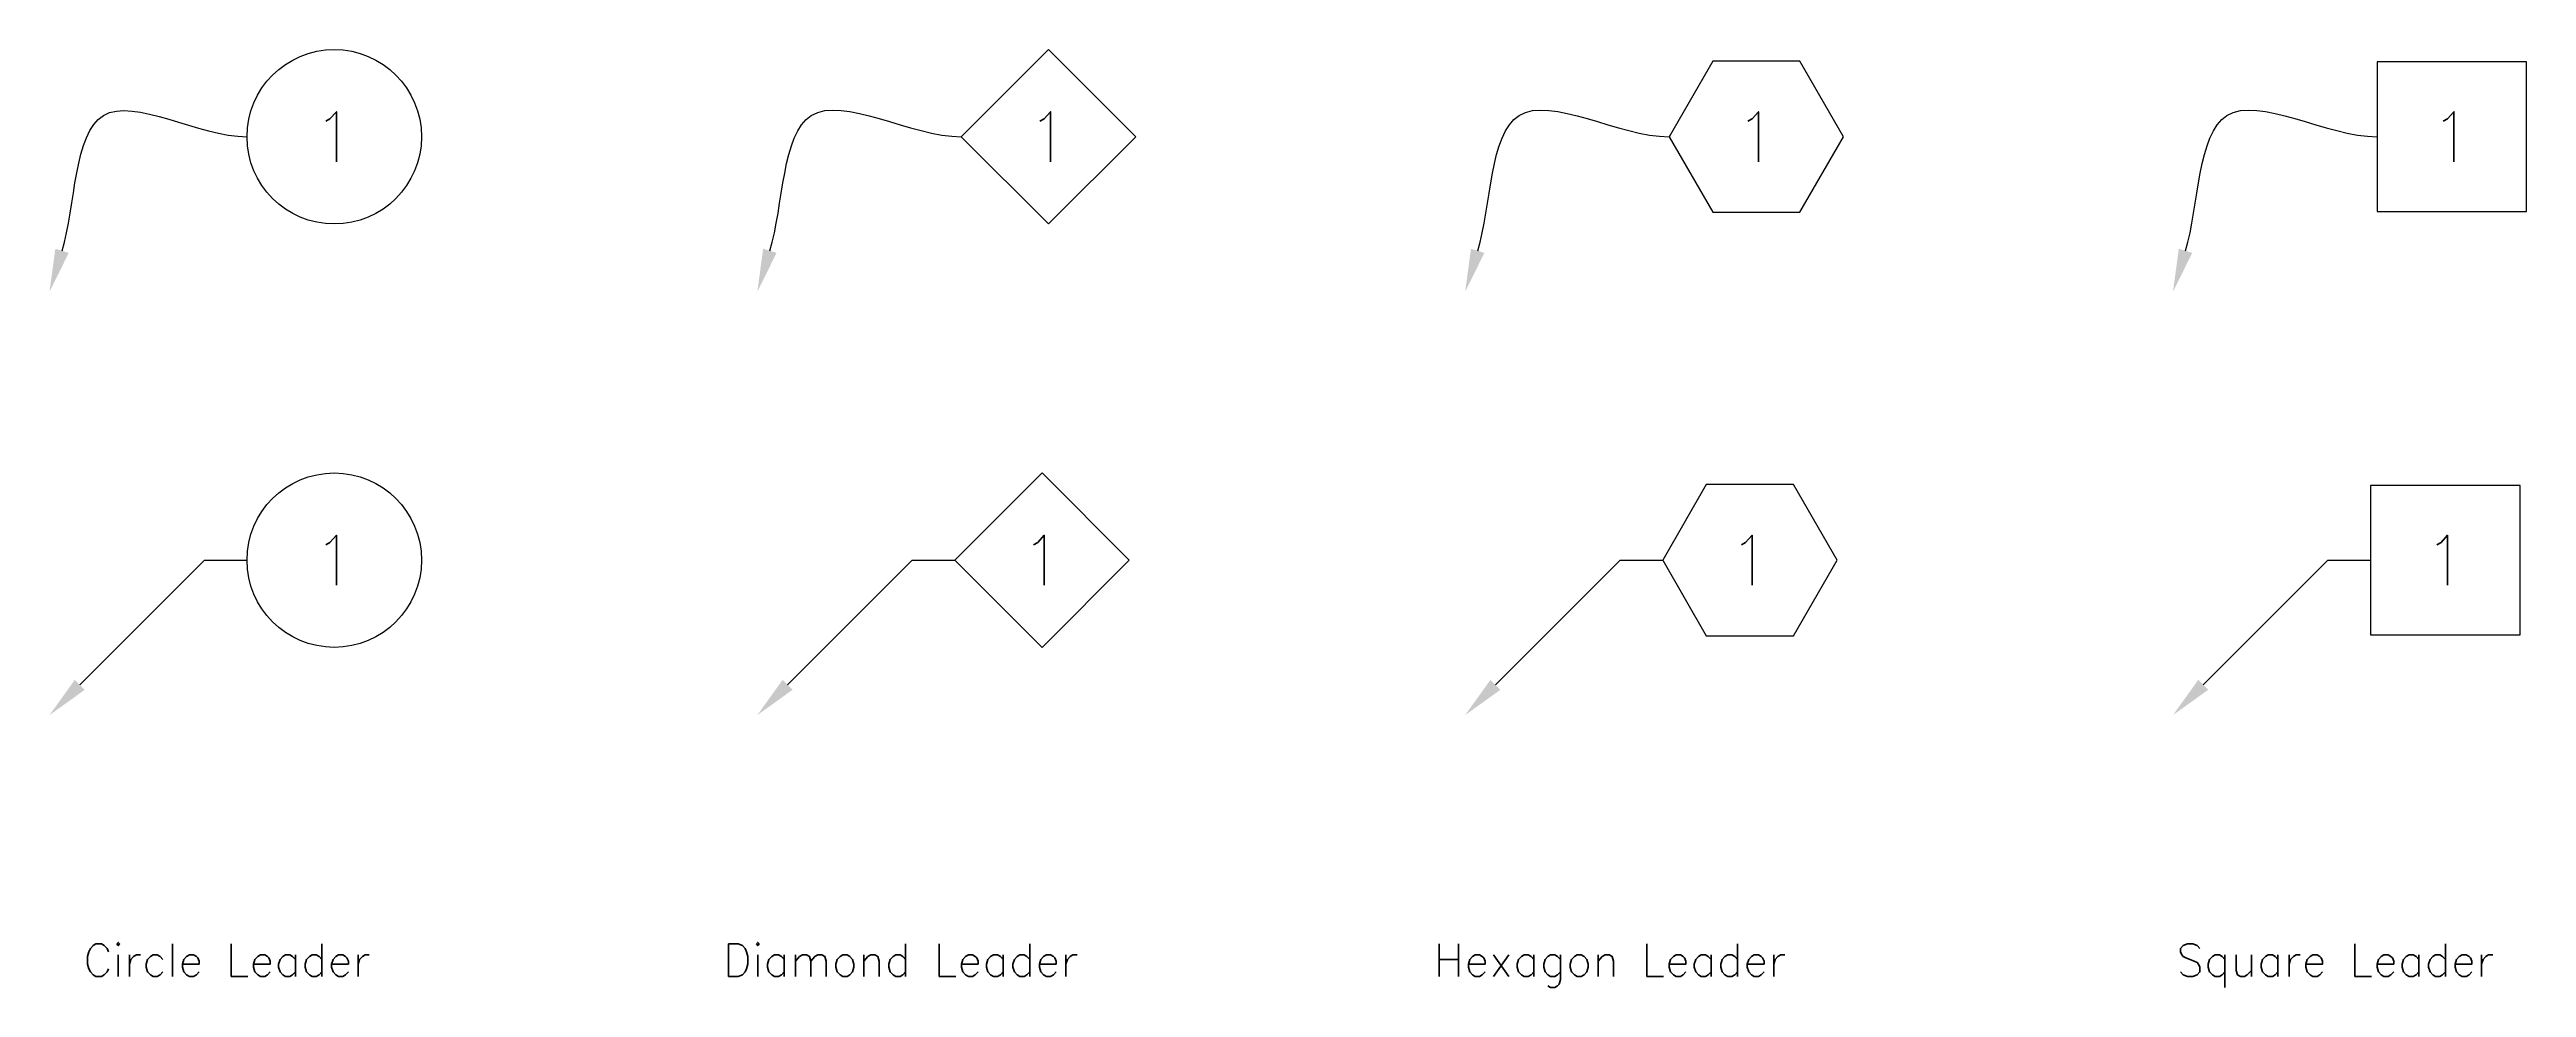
# Model space of a CAD drawing. Header units: millimetres. Extents: x 1718 to 19117, y -2096 to 4490.
import ezdxf
from ezdxf import colors
from ezdxf.entities.mleader import LeaderData, LeaderLine
from ezdxf.enums import TextEntityAlignment as Align
from ezdxf.math import Vec2, Vec3

# ---------------------------------------------------------------- set-up
doc = ezdxf.new("R2010")
doc.units = ezdxf.units.MM
doc.header["$LTSCALE"] = 0.5
doc.layers.add('A-Anno-Note', color=231, linetype='Continuous', lineweight=25)
doc.styles.add('RomanS', font='romans.shx', dxfattribs={"width": 0.75})
doc.styles.get("Standard").update_dxf_attribs({"font": 'romans.shx', "width": 0.75})

# ---------------------------------------------------------------- blocks, each defined once
blk = doc.blocks.new('Anno_Circle_na')
at = {"color": 0, "linetype": 'ByBlock', "lineweight": -2}
blk.add_circle((0, 0), 1.75, dxfattribs=at)
at = {"color": 0, "linetype": 'ByBlock', "lineweight": -2, "style": 'RomanS'}
blk.add_attdef('ID', text='', height=1, dxfattribs=at).set_placement((0, 0), align=Align.MIDDLE)
blk = doc.blocks.new('Anno_Diamond_na')
at = {"color": 0, "linetype": 'ByBlock', "lineweight": -2}
blk.add_lwpolyline([(-1.75, 0), (0, -1.75), (1.75, 0), (0, 1.75)], close=True, dxfattribs=at)
at = {"color": 0, "linetype": 'ByBlock', "lineweight": -2, "style": 'RomanS'}
blk.add_attdef('ID', text='', height=1, dxfattribs=at).set_placement((0, 0), align=Align.MIDDLE)
blk = doc.blocks.new('Anno_Hexagon_na')
at = {"color": 0, "linetype": 'ByBlock', "lineweight": -2}
blk.add_lwpolyline([(1.75, 0), (0.875, 1.516), (-0.875, 1.516), (-1.75, 0), (-0.875, -1.516), (0.875, -1.516)], close=True, dxfattribs=at)
at = {"color": 0, "linetype": 'ByBlock', "lineweight": -2, "style": 'RomanS'}
blk.add_attdef('ID', text='', height=1, dxfattribs=at).set_placement((0, 0), align=Align.MIDDLE)
blk = doc.blocks.new('Anno_Square_na')
at = {"color": 0, "linetype": 'ByBlock', "lineweight": -2}
blk.add_lwpolyline([(-1.5, -1.5), (1.5, -1.5), (1.5, 1.5), (-1.5, 1.5)], close=True, dxfattribs=at)
at = {"color": 0, "linetype": 'ByBlock', "lineweight": -2, "style": 'RomanS'}
blk.add_attdef('ID', text='', height=1, dxfattribs=at).set_placement((0, 0), align=Align.MIDDLE)

msp = doc.modelspace()

# ---------------------------------------------------------------- texts
at = {"style": 'RomanS'}
for s, p in [('Circle Leader', (3974, -2019)), ('Diamond Leader', (8946, -2019)), ('Hexagon Leader', (13918, -2019)), ('Square Leader', (18890, -2019))]:
    msp.add_text(s, height=228.6, dxfattribs=at).set_placement(p, align=Align.RIGHT)

# ---------------------------------------------------------------- leaders
at = {"layer": 'A-Anno-Note'}
ml = msp.add_multileader_block('Standard', dxfattribs=at)
ml.set_content('Anno_Circle_na', color=256, scale=350)
ml.set_attribute('ID', '1', width=0)
ml.set_leader_properties()
ml.build(insert=Vec2(0, 0))
ml.multileader.update_dxf_attribs({"leader_type": 2, "dogleg_length": 3, "arrow_head_size": 300, "scale": 100})
ctx = ml.context
ctx.base_point, ctx.scale, ctx.char_height, ctx.arrow_head_size, ctx.landing_gap_size = Vec3(3106, 3878), 100, 9.38, 300, 9
notes = []
notes.append((ctx, [(0, (1, 1, 0), (2806, 3878), (1, 0), 300, [(0, [(1718, 2790), (2097, 4028)], 0, [])])]))
ctx.block.insert = Vec3(3718, 3878)
ml = msp.add_multileader_block('Standard', dxfattribs=at)
ml.set_content('Anno_Diamond_na', color=256, scale=350)
ml.set_attribute('ID', '1', width=0)
ml.set_leader_properties()
ml.build(insert=Vec2(0, 0))
ml.multileader.update_dxf_attribs({"leader_type": 2, "dogleg_length": 3, "arrow_head_size": 300, "scale": 100})
ctx = ml.context
ctx.base_point, ctx.scale, ctx.char_height, ctx.arrow_head_size, ctx.landing_gap_size = Vec3(8123, 3878), 100, 9.38, 300, 9
notes.append((ctx, [(0, (1, 1, 0), (7823, 3878), (1, 0), 300, [(0, [(6690, 2790), (7069, 4028)], 0, [])])]))
ctx.block.insert = Vec3(8735, 3878)
ml = msp.add_multileader_block('Standard', dxfattribs=at)
ml.set_content('Anno_Hexagon_na', color=256, scale=350)
ml.set_attribute('ID', '1', width=0)
ml.set_leader_properties()
ml.build(insert=Vec2(0, 0))
ml.multileader.update_dxf_attribs({"leader_type": 2, "dogleg_length": 3, "arrow_head_size": 300, "scale": 100})
ctx = ml.context
ctx.base_point, ctx.scale, ctx.char_height, ctx.arrow_head_size, ctx.landing_gap_size = Vec3(13095, 3878), 100, 9.38, 300, 9
notes.append((ctx, [(0, (1, 1, 0), (12795, 3878), (1, 0), 300, [(0, [(11662, 2790), (12041, 4028)], 0, [])])]))
ctx.block.insert = Vec3(13707, 3878)
ml = msp.add_multileader_block('Standard', dxfattribs=at)
ml.set_content('Anno_Square_na', color=256, scale=350)
ml.set_attribute('ID', '1', width=0)
ml.set_leader_properties()
ml.build(insert=Vec2(0, 0))
ml.multileader.update_dxf_attribs({"leader_type": 2, "dogleg_length": 3, "arrow_head_size": 300, "scale": 100})
ctx = ml.context
ctx.base_point, ctx.scale, ctx.char_height, ctx.arrow_head_size, ctx.landing_gap_size = Vec3(18067, 3878), 100, 9.38, 300, 9
notes.append((ctx, [(0, (1, 1, 0), (17767, 3878), (1, 0), 300, [(0, [(16634, 2790), (17013, 4028)], 0, [])])]))
ctx.block.insert = Vec3(18592, 3878)
ml = msp.add_multileader_block('Standard', dxfattribs=at)
ml.set_content('Anno_Circle_na', color=256, scale=350)
ml.set_attribute('ID', '1', width=0)
ml.set_leader_properties()
ml.build(insert=Vec2(0, 0))
ml.multileader.update_dxf_attribs({"dogleg_length": 3, "arrow_head_size": 300, "scale": 100})
ctx = ml.context
ctx.base_point, ctx.scale, ctx.char_height, ctx.arrow_head_size, ctx.landing_gap_size = Vec3(3106, 905), 100, 9.38, 300, 9
notes.append((ctx, [(0, (1, 1, 0), (2806, 905), (1, 0), 300, [(0, [(1718, -183)], 0, [])])]))
ctx.block.insert = Vec3(3718, 905)
ml = msp.add_multileader_block('Standard', dxfattribs=at)
ml.set_content('Anno_Diamond_na', color=256, scale=350)
ml.set_attribute('ID', '1', width=0)
ml.set_leader_properties()
ml.build(insert=Vec2(0, 0))
ml.multileader.update_dxf_attribs({"dogleg_length": 3, "arrow_head_size": 300, "scale": 100})
ctx = ml.context
ctx.base_point, ctx.scale, ctx.char_height, ctx.arrow_head_size, ctx.landing_gap_size = Vec3(8078, 905), 100, 9.38, 300, 9
notes.append((ctx, [(0, (1, 1, 0), (7778, 905), (1, 0), 300, [(0, [(6690, -183)], 0, [])])]))
ctx.block.insert = Vec3(8690, 905)
ml = msp.add_multileader_block('Standard', dxfattribs=at)
ml.set_content('Anno_Hexagon_na', color=256, scale=350)
ml.set_attribute('ID', '1', width=0)
ml.set_leader_properties()
ml.build(insert=Vec2(0, 0))
ml.multileader.update_dxf_attribs({"dogleg_length": 3, "arrow_head_size": 300, "scale": 100})
ctx = ml.context
ctx.base_point, ctx.scale, ctx.char_height, ctx.arrow_head_size, ctx.landing_gap_size = Vec3(13050, 905), 100, 9.38, 300, 9
notes.append((ctx, [(0, (1, 1, 0), (12750, 905), (1, 0), 300, [(0, [(11662, -183)], 0, [])])]))
ctx.block.insert = Vec3(13662, 905)
ml = msp.add_multileader_block('Standard', dxfattribs=at)
ml.set_content('Anno_Square_na', color=256, scale=350)
ml.set_attribute('ID', '1', width=0)
ml.set_leader_properties()
ml.build(insert=Vec2(0, 0))
ml.multileader.update_dxf_attribs({"dogleg_length": 3, "arrow_head_size": 300, "scale": 100})
ctx = ml.context
ctx.base_point, ctx.scale, ctx.char_height, ctx.arrow_head_size, ctx.landing_gap_size = Vec3(18022, 905), 100, 9.38, 300, 9
notes.append((ctx, [(0, (1, 1, 0), (17722, 905), (1, 0), 300, [(0, [(16634, -183)], 0, [])])]))
ctx.block.insert = Vec3(18547, 905)
for ctx, leaders in notes:
    for number, flags, end, landing, length, lines in leaders:
        leader = LeaderData()
        leader.index, (leader.has_last_leader_line, leader.has_dogleg_vector, leader.attachment_direction) = number, flags
        leader.last_leader_point, leader.dogleg_vector, leader.dogleg_length = Vec3(end), Vec3(landing), length
        for number, points, colour, breaks in lines:
            line = LeaderLine()
            line.index, line.vertices, line.color, line.breaks = number, Vec3.list(points), colors.encode_raw_color(colour), breaks
            leader.lines.append(line)
        ctx.leaders.append(leader)

doc.saveas('drawing.dxf')
